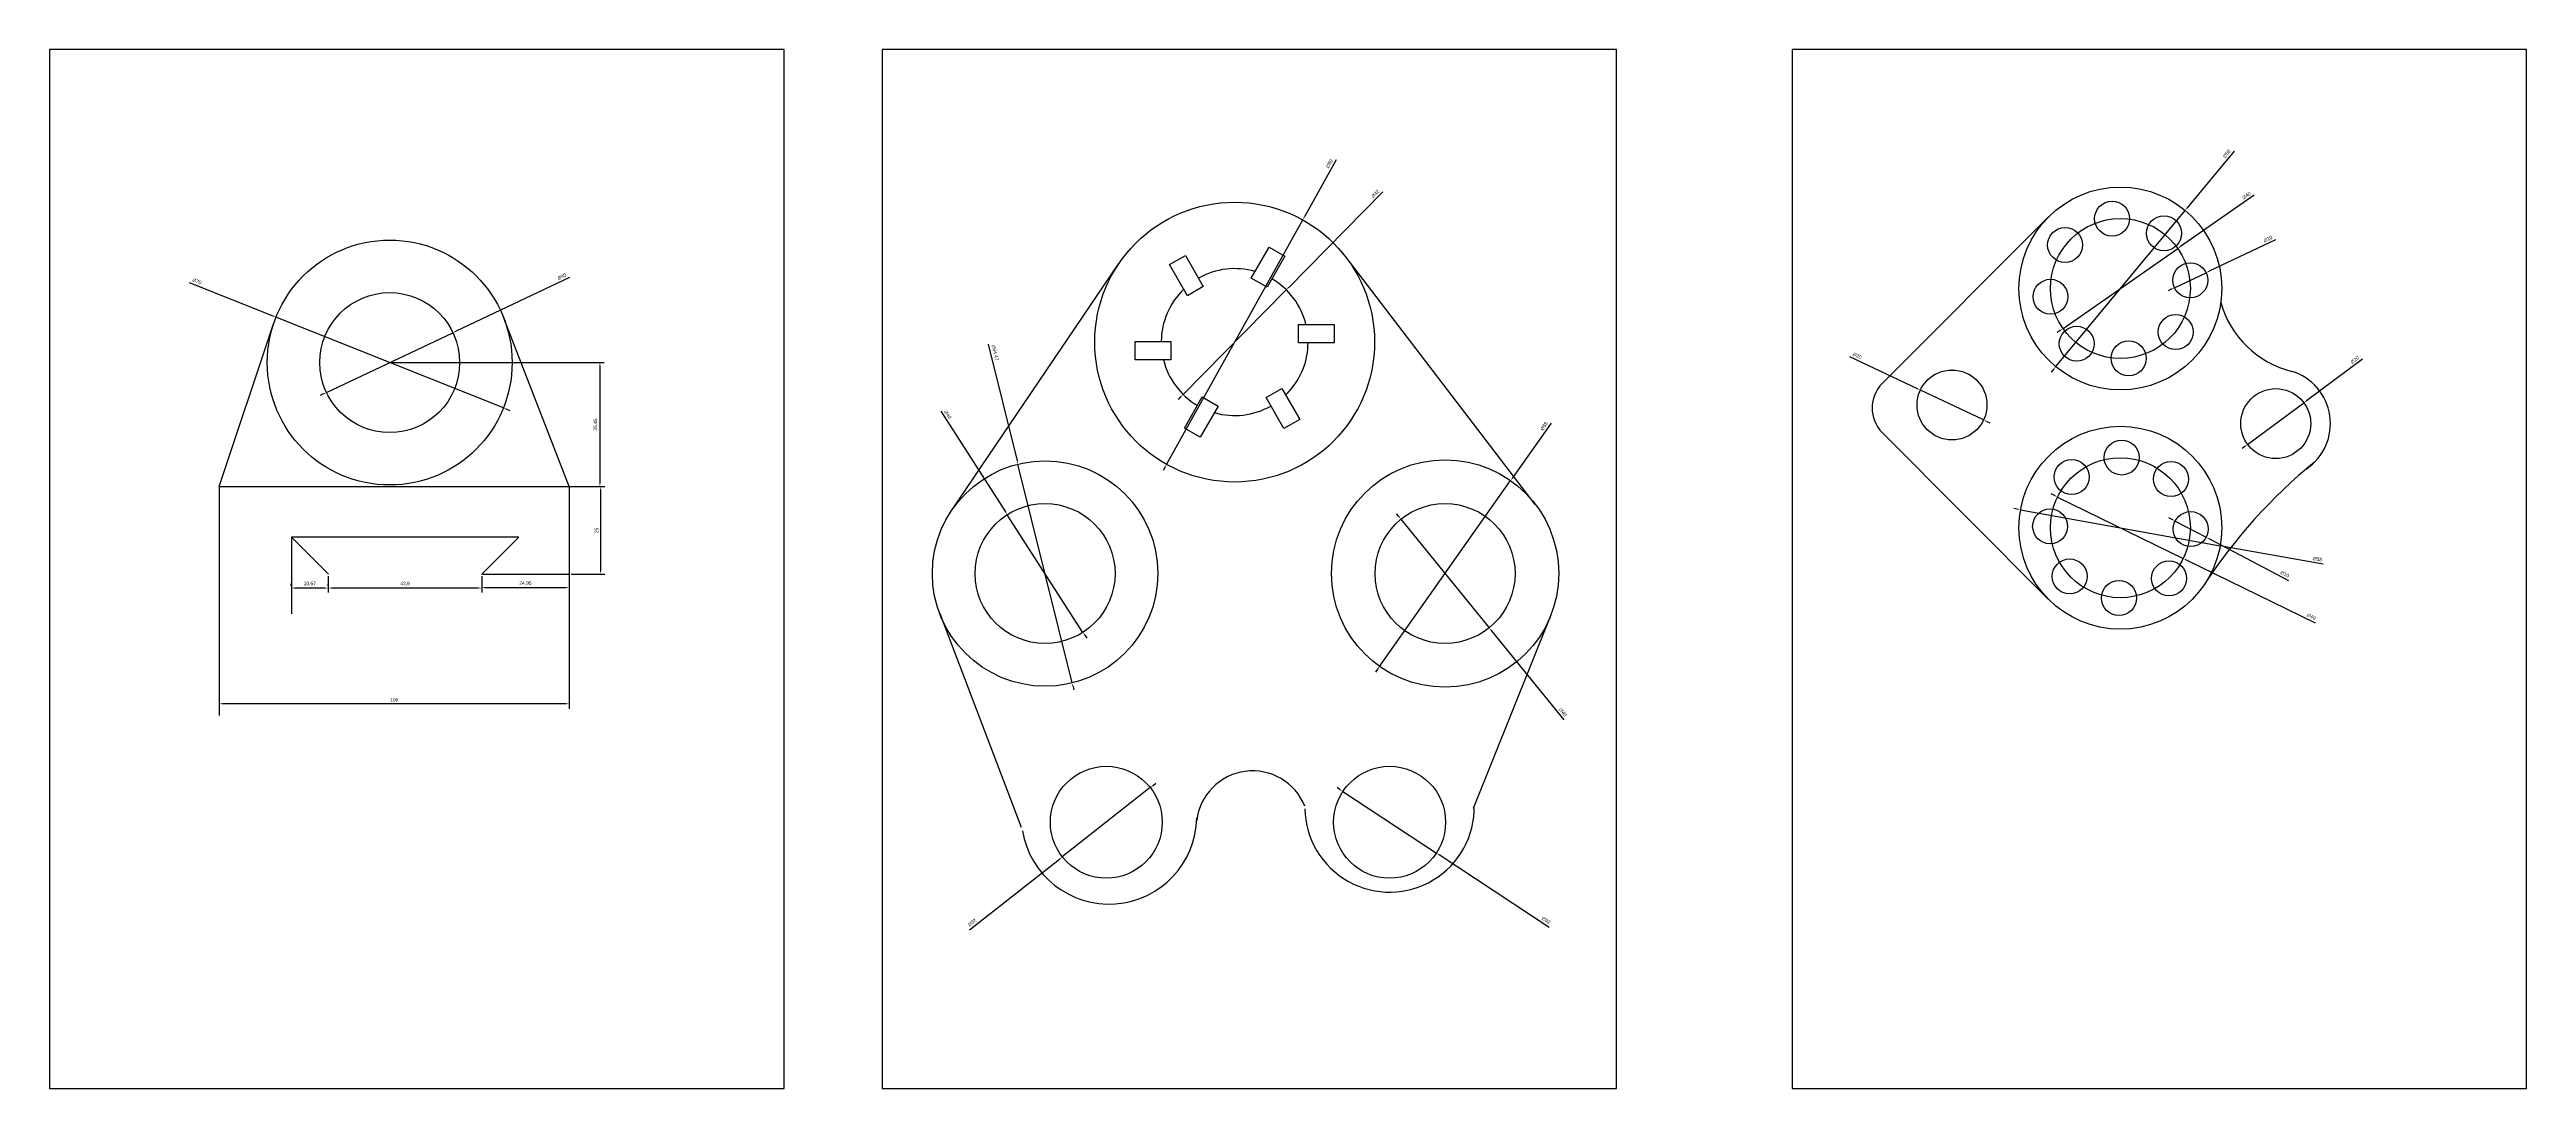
# Model space of a CAD drawing. Header units: millimetres. Extents: x 0 to 708, y 0 to 297.
import ezdxf

# ---------------------------------------------------------------- set-up
doc = ezdxf.new("R2010")
doc.units = ezdxf.units.MM
doc.styles.get("Standard").update_dxf_attribs({"font": 'arial.ttf'})
doc.dimstyles.new('ISO-25', dxfattribs={"dimtxt": 1, "dimasz": 1, "dimexe": 1.25, "dimexo": 0.625, "dimtad": 1, "dimtxsty": 'Standard', "dimcen": 2.5, "dimadec": 0, "dimazin": 0, "dimtfac": 1, "dimtmove": 0, "dimatfit": 3, "dimfxl": 1, "dimarcsym": 0})

# ---------------------------------------------------------------- blocks, each defined once
blk = doc.blocks.new('*D7')
at = {"color": 0, "lineweight": -2, "transparency": 16777216}
for p, q in [((48.54, 171.44), (48.54, 108.73)), ((148.54, 171.44), (148.54, 108.73)), ((147.54, 109.98), (49.54, 109.98))]:
    blk.add_line(p, q, dxfattribs=at)
at = {"color": 0, "transparency": 16777216}
for points in [[(49.54, 110.15), (49.54, 109.81), (48.54, 109.98)], [(147.54, 110.15), (147.54, 109.81), (148.54, 109.98)]]:
    blk.add_solid(points, dxfattribs=at)
at = {"layer": 'Defpoints', "color": 0, "transparency": 16777216}
for p in [(48.54, 172.06), (148.54, 172.06), (48.54, 109.98)]:
    blk.add_point(p, dxfattribs=at)
at = {"color": 0, "transparency": 16777216, "insert": (98.54, 111.12), "char_height": 1, "attachment_point": 5}
blk.add_mtext('100', dxfattribs=at)
blk = doc.blocks.new('*D11')
at = {"color": 0, "lineweight": -2, "transparency": 16777216}
for p, q in [((149.16, 172.06), (158.78, 172.06)), ((157.53, 171.06), (157.53, 148.06)), ((149.16, 147.06), (158.78, 147.06))]:
    blk.add_line(p, q, dxfattribs=at)
at = {"color": 0, "transparency": 16777216}
for points in [[(157.37, 171.06), (157.7, 171.06), (157.53, 172.06)], [(157.37, 148.06), (157.7, 148.06), (157.53, 147.06)]]:
    blk.add_solid(points, dxfattribs=at)
at = {"layer": 'Defpoints', "color": 0, "transparency": 16777216}
for p in [(148.54, 172.06), (148.54, 147.06), (157.53, 147.06)]:
    blk.add_point(p, dxfattribs=at)
at = {"color": 0, "transparency": 16777216, "insert": (156.4, 159.56), "char_height": 1, "attachment_point": 5, "rotation": 90}
blk.add_mtext('25', dxfattribs=at)
blk = doc.blocks.new('*D13')
at = {"color": 0, "lineweight": -2, "transparency": 16777216}
for p, q in [((97.89, 207.52), (158.62, 207.52)), ((157.37, 206.52), (157.37, 173.06)), ((97.89, 172.06), (158.62, 172.06))]:
    blk.add_line(p, q, dxfattribs=at)
at = {"color": 0, "transparency": 16777216}
for points in [[(157.2, 206.52), (157.53, 206.52), (157.37, 207.52)], [(157.2, 173.06), (157.53, 173.06), (157.37, 172.06)]]:
    blk.add_solid(points, dxfattribs=at)
at = {"layer": 'Defpoints', "color": 0, "transparency": 16777216}
for p in [(97.26, 207.52), (97.26, 172.06), (157.37, 172.06)]:
    blk.add_point(p, dxfattribs=at)
at = {"color": 0, "transparency": 16777216, "insert": (156.14, 189.79), "char_height": 1, "attachment_point": 5, "rotation": 90}
blk.add_mtext('35,45', dxfattribs=at)
blk = doc.blocks.new('*D14')
at = {"color": 0, "lineweight": -2, "transparency": 16777216}
for p, q in [((123.59, 146.44), (123.59, 141.91)), ((147.54, 143.16), (124.59, 143.16)), ((148.54, 146.38), (148.54, 141.91))]:
    blk.add_line(p, q, dxfattribs=at)
at = {"color": 0, "transparency": 16777216}
for points in [[(124.59, 143.33), (124.59, 142.99), (123.59, 143.16)], [(147.54, 143.33), (147.54, 142.99), (148.54, 143.16)]]:
    blk.add_solid(points, dxfattribs=at)
at = {"layer": 'Defpoints', "color": 0, "transparency": 16777216}
for p in [(123.59, 147.06), (123.59, 143.16), (148.54, 147.01)]:
    blk.add_point(p, dxfattribs=at)
at = {"color": 0, "transparency": 16777216, "insert": (136.06, 144.39), "char_height": 1, "attachment_point": 5}
blk.add_mtext('24,95', dxfattribs=at)
blk = doc.blocks.new('*D15')
at = {"color": 0, "lineweight": -2, "transparency": 16777216}
for p, q in [((79.69, 146.44), (79.69, 141.8)), ((122.59, 143.05), (80.69, 143.05)), ((123.59, 146.44), (123.59, 141.8))]:
    blk.add_line(p, q, dxfattribs=at)
at = {"color": 0, "transparency": 16777216}
for points in [[(80.69, 143.22), (80.69, 142.89), (79.69, 143.05)], [(122.59, 143.22), (122.59, 142.89), (123.59, 143.05)]]:
    blk.add_solid(points, dxfattribs=at)
at = {"layer": 'Defpoints', "color": 0, "transparency": 16777216}
for p in [(79.69, 147.06), (79.69, 143.05), (123.59, 147.06)]:
    blk.add_point(p, dxfattribs=at)
at = {"color": 0, "transparency": 16777216, "insert": (101.64, 144.28), "char_height": 1, "attachment_point": 5}
blk.add_mtext('43,9', dxfattribs=at)
blk = doc.blocks.new('*D16')
at = {"color": 0, "lineweight": -2, "transparency": 16777216}
for p, q in [((69.12, 143.68), (69.12, 144.3)), ((78.69, 143.05), (70.12, 143.05)), ((79.69, 143.68), (79.69, 144.3))]:
    blk.add_line(p, q, dxfattribs=at)
at = {"color": 0, "transparency": 16777216}
for points in [[(70.12, 143.22), (70.12, 142.89), (69.12, 143.05)], [(78.69, 143.22), (78.69, 142.89), (79.69, 143.05)]]:
    blk.add_solid(points, dxfattribs=at)
at = {"layer": 'Defpoints', "color": 0, "transparency": 16777216}
for p in [(69.12, 143.05), (69.12, 143.05), (79.69, 143.05)]:
    blk.add_point(p, dxfattribs=at)
at = {"color": 0, "transparency": 16777216, "insert": (74.41, 144.28), "char_height": 1, "attachment_point": 5}
blk.add_mtext('10,57', dxfattribs=at)
blk = doc.blocks.new('*D17')
at = {"color": 0, "lineweight": -2, "transparency": 16777216}
for p, q in [((148.7, 231.83), (116.25, 216.49)), ((79.18, 198.97), (115.35, 216.06)), ((78.28, 198.54), (77.37, 198.11))]:
    blk.add_line(p, q, dxfattribs=at)
at = {"color": 0, "transparency": 16777216}
for points in [[(116.18, 216.64), (116.32, 216.34), (115.35, 216.06)], [(78.21, 198.69), (78.35, 198.39), (79.18, 198.97)]]:
    blk.add_solid(points, dxfattribs=at)
at = {"layer": 'Defpoints', "color": 0, "transparency": 16777216}
for p in [(115.35, 216.06), (79.18, 198.97)]:
    blk.add_point(p, dxfattribs=at)
at = {"color": 0, "transparency": 16777216, "insert": (146.5, 232.08), "char_height": 1, "attachment_point": 5, "rotation": 25.30322}
blk.add_mtext('∅40', dxfattribs=at)
blk = doc.blocks.new('*D18')
at = {"color": 0, "lineweight": -2, "transparency": 16777216}
for p, q in [((39.96, 230.36), (63.82, 220.85)), ((129.78, 194.55), (64.75, 220.48)), ((130.7, 194.18), (131.63, 193.81))]:
    blk.add_line(p, q, dxfattribs=at)
at = {"color": 0, "transparency": 16777216}
for points in [[(63.89, 221), (63.76, 220.69), (64.75, 220.48)], [(130.77, 194.34), (130.64, 194.03), (129.78, 194.55)]]:
    blk.add_solid(points, dxfattribs=at)
at = {"layer": 'Defpoints', "color": 0, "transparency": 16777216}
for p in [(64.75, 220.48), (129.78, 194.55)]:
    blk.add_point(p, dxfattribs=at)
at = {"color": 0, "transparency": 16777216, "insert": (42.14, 230.74), "char_height": 1, "attachment_point": 5, "rotation": 338.26467}
blk.add_mtext('∅70', dxfattribs=at)
blk = doc.blocks.new('*U25')
blk.add_lwpolyline([(-5.13, 2.6), (5.13, 2.6), (5.13, -2.6), (-5.13, -2.6)], close=True)
blk = doc.blocks.new('*U26')
at = {"color": 0, "linetype": 'ByBlock', "lineweight": -2, "transparency": 16777216}
for p, rotation in [((322.44, 210.7), 120), ((345.79, 213.13), 59.99999999999999), ((312.87, 189.26), 180), ((350, 172.69), 299.9999999999999), ((326.65, 170.26), 239.9999999999999)]:
    blk.add_blockref('*U25', p, dxfattribs=dict(at, rotation=rotation))
blk.add_blockref('*U25', (359.57, 194.12), dxfattribs=at)
blk = doc.blocks.new('*U30')
blk.add_circle((0, 0), 5)
blk = doc.blocks.new('*U31')
at = {"color": 0, "linetype": 'ByBlock', "lineweight": -2, "transparency": 16777216}
for p, rotation in [((592.5, 180.37), 89.99999999999999), ((578.18, 174.77), 134.9999999999999), ((606.58, 174.21), 44.99999999999999), ((572.02, 160.68), 180), ((577.63, 146.37), 225), ((606.03, 145.81), 314.9999999999999), ((591.71, 140.21), 269.9999999999999)]:
    blk.add_blockref('*U30', p, dxfattribs=dict(at, rotation=rotation))
blk.add_blockref('*U30', (612.19, 159.9), dxfattribs=at)
blk = doc.blocks.new('*D33')
at = {"color": 0, "lineweight": -2, "transparency": 16777216}
for p, q in [((606.88, 162.69), (605.99, 163.16)), ((607.76, 162.22), (616.61, 157.57)), ((640.25, 145.13), (617.5, 157.1))]:
    blk.add_line(p, q, dxfattribs=at)
at = {"color": 0, "transparency": 16777216}
for points in [[(606.95, 162.84), (606.8, 162.54), (607.76, 162.22)], [(617.57, 157.25), (617.42, 156.96), (616.61, 157.57)]]:
    blk.add_solid(points, dxfattribs=at)
at = {"layer": 'Defpoints', "color": 0, "transparency": 16777216}
for p in [(607.76, 162.22), (616.61, 157.57)]:
    blk.add_point(p, dxfattribs=at)
at = {"color": 0, "transparency": 16777216, "insert": (639.12, 147.04), "char_height": 1, "attachment_point": 5, "rotation": 332.24854}
blk.add_mtext('∅10', dxfattribs=at)
blk = doc.blocks.new('*U34')
blk.add_circle((0, 0), 5)
blk = doc.blocks.new('*U35')
at = {"color": 0, "linetype": 'ByBlock', "lineweight": -2, "transparency": 16777216}
for p, rotation in [((576.3, 241.15), 135), ((589.74, 248.67), 90.00000000000001), ((604.57, 244.49), 45.00000000000001), ((572.12, 226.32), 180), ((579.64, 212.88), 225), ((607.91, 216.22), 314.9999999999999), ((594.47, 208.7), 269.9999999999999)]:
    blk.add_blockref('*U34', p, dxfattribs=dict(at, rotation=rotation))
blk.add_blockref('*U34', (612.09, 231.05), dxfattribs=at)
blk = doc.blocks.new('*D36')
at = {"color": 0, "lineweight": -2, "transparency": 16777216}
for p, q in [((636.49, 242.58), (617.52, 233.61)), ((606.67, 228.49), (605.76, 228.06)), ((607.57, 228.91), (616.61, 233.19))]:
    blk.add_line(p, q, dxfattribs=at)
at = {"color": 0, "transparency": 16777216}
for points in [[(617.45, 233.76), (617.59, 233.46), (616.61, 233.19)], [(606.6, 228.64), (606.74, 228.34), (607.57, 228.91)]]:
    blk.add_solid(points, dxfattribs=at)
at = {"layer": 'Defpoints', "color": 0, "transparency": 16777216}
for p in [(607.57, 228.91), (616.61, 233.19)]:
    blk.add_point(p, dxfattribs=at)
at = {"color": 0, "transparency": 16777216, "insert": (634.29, 242.83), "char_height": 1, "attachment_point": 5, "rotation": 25.29192}
blk.add_mtext('∅10', dxfattribs=at)
blk = doc.blocks.new('*D37')
at = {"color": 0, "lineweight": -2, "transparency": 16777216}
for p, q in [((630.38, 255.36), (609.33, 240.69)), ((575.7, 217.25), (608.51, 240.12)), ((574.88, 216.68), (574.05, 216.11))]:
    blk.add_line(p, q, dxfattribs=at)
at = {"color": 0, "transparency": 16777216}
for points in [[(609.24, 240.83), (609.43, 240.56), (608.51, 240.12)], [(574.78, 216.82), (574.97, 216.54), (575.7, 217.25)]]:
    blk.add_solid(points, dxfattribs=at)
at = {"layer": 'Defpoints', "color": 0, "transparency": 16777216}
for p in [(608.51, 240.12), (575.7, 217.25)]:
    blk.add_point(p, dxfattribs=at)
at = {"color": 0, "transparency": 16777216, "insert": (628.17, 255.23), "char_height": 1, "attachment_point": 5, "rotation": 34.8709}
blk.add_mtext('∅40', dxfattribs=at)
blk = doc.blocks.new('*D38')
at = {"color": 0, "lineweight": -2, "transparency": 16777216}
for p, q in [((624.61, 267.93), (611.24, 251.79)), ((573.61, 206.35), (610.6, 251.02)), ((572.97, 205.58), (572.33, 204.81))]:
    blk.add_line(p, q, dxfattribs=at)
at = {"color": 0, "transparency": 16777216}
for points in [[(611.11, 251.9), (611.37, 251.68), (610.6, 251.02)], [(572.84, 205.69), (573.1, 205.47), (573.61, 206.35)]]:
    blk.add_solid(points, dxfattribs=at)
at = {"layer": 'Defpoints', "color": 0, "transparency": 16777216}
for p in [(610.6, 251.02), (573.61, 206.35)]:
    blk.add_point(p, dxfattribs=at)
at = {"color": 0, "transparency": 16777216, "insert": (622.51, 267.22), "char_height": 1, "attachment_point": 5, "rotation": 50.37051}
blk.add_mtext('∅58', dxfattribs=at)
blk = doc.blocks.new('*D39')
at = {"color": 0, "lineweight": -2, "transparency": 16777216}
for p, q in [((573.24, 169.52), (572.34, 169.95)), ((574.14, 169.08), (610.07, 151.5)), ((647.88, 133.02), (610.97, 151.07))]:
    blk.add_line(p, q, dxfattribs=at)
at = {"color": 0, "transparency": 16777216}
for points in [[(573.31, 169.66), (573.17, 169.37), (574.14, 169.08)], [(611.04, 151.22), (610.9, 150.92), (610.07, 151.5)]]:
    blk.add_solid(points, dxfattribs=at)
at = {"layer": 'Defpoints', "color": 0, "transparency": 16777216}
for p in [(574.14, 169.08), (610.07, 151.5)]:
    blk.add_point(p, dxfattribs=at)
at = {"color": 0, "transparency": 16777216, "insert": (646.7, 134.89), "char_height": 1, "attachment_point": 5, "rotation": 333.94239}
blk.add_mtext('∅40', dxfattribs=at)
blk = doc.blocks.new('*D40')
at = {"color": 0, "lineweight": -2, "transparency": 16777216}
for p, q in [((562.58, 165.61), (561.6, 165.79)), ((563.56, 165.43), (620.64, 155.15)), ((650.09, 149.84), (621.63, 154.97))]:
    blk.add_line(p, q, dxfattribs=at)
at = {"color": 0, "transparency": 16777216}
for points in [[(562.61, 165.78), (562.55, 165.45), (563.56, 165.43)], [(621.66, 155.13), (621.6, 154.8), (620.64, 155.15)]]:
    blk.add_solid(points, dxfattribs=at)
at = {"layer": 'Defpoints', "color": 0, "transparency": 16777216}
for p in [(563.56, 165.43), (620.64, 155.15)]:
    blk.add_point(p, dxfattribs=at)
at = {"color": 0, "transparency": 16777216, "insert": (648.44, 151.32), "char_height": 1, "attachment_point": 5, "rotation": 349.78176}
blk.add_mtext('∅58', dxfattribs=at)
blk = doc.blocks.new('*D41')
at = {"color": 0, "lineweight": -2, "transparency": 16777216}
for p, q in [((661.32, 208.44), (645.36, 196.61)), ((628.49, 184.11), (644.56, 196.02)), ((627.69, 183.51), (626.88, 182.92))]:
    blk.add_line(p, q, dxfattribs=at)
at = {"color": 0, "transparency": 16777216}
for points in [[(645.26, 196.75), (645.46, 196.48), (644.56, 196.02)], [(627.59, 183.65), (627.79, 183.38), (628.49, 184.11)]]:
    blk.add_solid(points, dxfattribs=at)
at = {"layer": 'Defpoints', "color": 0, "transparency": 16777216}
for p in [(644.56, 196.02), (628.49, 184.11)]:
    blk.add_point(p, dxfattribs=at)
at = {"color": 0, "transparency": 16777216, "insert": (659.12, 208.26), "char_height": 1, "attachment_point": 5, "rotation": 36.54266}
blk.add_mtext('∅20', dxfattribs=at)
blk = doc.blocks.new('*D42')
at = {"color": 0, "lineweight": -2, "transparency": 16777216}
for p, q in [((514.61, 209.26), (534.01, 200.09)), ((553, 191.12), (534.92, 199.66)), ((553.9, 190.69), (554.81, 190.26))]:
    blk.add_line(p, q, dxfattribs=at)
at = {"color": 0, "transparency": 16777216}
for points in [[(534.08, 200.24), (533.94, 199.94), (534.92, 199.66)], [(553.97, 190.84), (553.83, 190.54), (553, 191.12)]]:
    blk.add_solid(points, dxfattribs=at)
at = {"layer": 'Defpoints', "color": 0, "transparency": 16777216}
for p in [(534.92, 199.66), (553, 191.12)]:
    blk.add_point(p, dxfattribs=at)
at = {"color": 0, "transparency": 16777216, "insert": (516.81, 209.51), "char_height": 1, "attachment_point": 5, "rotation": 334.69969}
blk.add_mtext('∅20', dxfattribs=at)
blk = doc.blocks.new('*D46')
at = {"color": 0, "lineweight": -2, "transparency": 16777216}
for p, q in [((254.81, 193.58), (273.29, 164.87)), ((295.47, 130.39), (273.83, 164.03)), ((296.01, 129.55), (296.56, 128.71))]:
    blk.add_line(p, q, dxfattribs=at)
at = {"color": 0, "transparency": 16777216}
for points in [[(273.43, 164.96), (273.15, 164.78), (273.83, 164.03)], [(296.15, 129.64), (295.87, 129.46), (295.47, 130.39)]]:
    blk.add_solid(points, dxfattribs=at)
at = {"layer": 'Defpoints', "color": 0, "transparency": 16777216}
for p in [(273.83, 164.03), (295.47, 130.39)]:
    blk.add_point(p, dxfattribs=at)
at = {"color": 0, "transparency": 16777216, "insert": (256.8, 192.63), "char_height": 1, "attachment_point": 5, "rotation": 302.76394}
blk.add_mtext('∅40', dxfattribs=at)
blk = doc.blocks.new('*D47')
at = {"color": 0, "lineweight": -2, "transparency": 16777216}
for p, q in [((268.41, 212.81), (276.66, 179.47)), ((292.4, 115.92), (276.9, 178.5)), ((292.64, 114.95), (292.88, 113.98))]:
    blk.add_line(p, q, dxfattribs=at)
at = {"color": 0, "transparency": 16777216}
for points in [[(276.83, 179.51), (276.5, 179.43), (276.9, 178.5)], [(292.8, 114.99), (292.47, 114.91), (292.4, 115.92)]]:
    blk.add_solid(points, dxfattribs=at)
at = {"layer": 'Defpoints', "color": 0, "transparency": 16777216}
for p in [(276.9, 178.5), (292.4, 115.92)]:
    blk.add_point(p, dxfattribs=at)
at = {"color": 0, "transparency": 16777216, "insert": (270.3, 210.34), "char_height": 1, "attachment_point": 5, "rotation": 283.90494}
blk.add_mtext('∅64,47', dxfattribs=at)
blk = doc.blocks.new('*D48')
at = {"color": 0, "lineweight": -2, "transparency": 16777216}
for p, q in [((381.23, 256.29), (354.31, 229.02)), ((324.11, 198.42), (353.61, 228.31)), ((323.4, 197.71), (322.7, 197))]:
    blk.add_line(p, q, dxfattribs=at)
at = {"color": 0, "transparency": 16777216}
for points in [[(354.2, 229.14), (354.43, 228.9), (353.61, 228.31)], [(323.29, 197.82), (323.52, 197.59), (324.11, 198.42)]]:
    blk.add_solid(points, dxfattribs=at)
at = {"layer": 'Defpoints', "color": 0, "transparency": 16777216}
for p in [(353.61, 228.31), (324.11, 198.42)]:
    blk.add_point(p, dxfattribs=at)
at = {"color": 0, "transparency": 16777216, "insert": (379.08, 255.77), "char_height": 1, "attachment_point": 5, "rotation": 45.37216}
blk.add_mtext('∅42', dxfattribs=at)
blk = doc.blocks.new('*D49')
at = {"color": 0, "lineweight": -2, "transparency": 16777216}
for p, q in [((367.86, 265.43), (358.81, 249.18)), ((319.4, 178.42), (358.32, 248.31)), ((318.91, 177.55), (318.42, 176.67))]:
    blk.add_line(p, q, dxfattribs=at)
at = {"color": 0, "transparency": 16777216}
for points in [[(358.66, 249.26), (358.95, 249.1), (358.32, 248.31)], [(318.76, 177.63), (319.05, 177.46), (319.4, 178.42)]]:
    blk.add_solid(points, dxfattribs=at)
at = {"layer": 'Defpoints', "color": 0, "transparency": 16777216}
for p in [(358.32, 248.31), (319.4, 178.42)]:
    blk.add_point(p, dxfattribs=at)
at = {"color": 0, "transparency": 16777216, "insert": (365.92, 264.35), "char_height": 1, "attachment_point": 5, "rotation": 60.88394}
blk.add_mtext('∅80', dxfattribs=at)
blk = doc.blocks.new('*D50')
at = {"color": 0, "lineweight": -2, "transparency": 16777216}
for p, q in [((368.95, 85.44), (368.12, 85.99)), ((369.79, 84.89), (396.52, 67.31)), ((428.82, 46.06), (397.36, 66.76))]:
    blk.add_line(p, q, dxfattribs=at)
at = {"color": 0, "transparency": 16777216}
for points in [[(369.04, 85.58), (368.86, 85.3), (369.79, 84.89)], [(397.45, 66.9), (397.27, 66.62), (396.52, 67.31)]]:
    blk.add_solid(points, dxfattribs=at)
at = {"layer": 'Defpoints', "color": 0, "transparency": 16777216}
for p in [(369.79, 84.89), (396.52, 67.31)]:
    blk.add_point(p, dxfattribs=at)
at = {"color": 0, "transparency": 16777216, "insert": (427.89, 48.07), "char_height": 1, "attachment_point": 5, "rotation": 326.66579}
blk.add_mtext('∅32', dxfattribs=at)
blk = doc.blocks.new('*D51')
at = {"color": 0, "lineweight": -2, "transparency": 16777216}
for p, q in [((314.74, 85.99), (289.58, 66.21)), ((315.52, 86.61), (316.31, 87.23)), ((263.05, 45.34), (288.8, 65.59))]:
    blk.add_line(p, q, dxfattribs=at)
at = {"color": 0, "transparency": 16777216}
for points in [[(315.42, 86.74), (315.62, 86.48), (314.74, 85.99)], [(288.69, 65.72), (288.9, 65.46), (289.58, 66.21)]]:
    blk.add_solid(points, dxfattribs=at)
at = {"layer": 'Defpoints', "color": 0, "transparency": 16777216}
for p in [(314.74, 85.99), (289.58, 66.21)]:
    blk.add_point(p, dxfattribs=at)
at = {"color": 0, "transparency": 16777216, "insert": (263.81, 47.42), "char_height": 1, "attachment_point": 5, "rotation": 38.1839}
blk.add_mtext('∅32', dxfattribs=at)
blk = doc.blocks.new('*D52')
at = {"color": 0, "lineweight": -2, "transparency": 16777216}
for p, q in [((385.78, 163.51), (385.15, 164.28)), ((386.41, 162.73), (411.63, 131.69)), ((433.04, 105.34), (412.26, 130.91))]:
    blk.add_line(p, q, dxfattribs=at)
at = {"color": 0, "transparency": 16777216}
for points in [[(385.91, 163.61), (385.65, 163.4), (386.41, 162.73)], [(412.39, 131.01), (412.13, 130.8), (411.63, 131.69)]]:
    blk.add_solid(points, dxfattribs=at)
at = {"layer": 'Defpoints', "color": 0, "transparency": 16777216}
for p in [(386.41, 162.73), (411.63, 131.69)]:
    blk.add_point(p, dxfattribs=at)
at = {"color": 0, "transparency": 16777216, "insert": (432.75, 107.54), "char_height": 1, "attachment_point": 5, "rotation": 309.09081}
blk.add_mtext('∅40', dxfattribs=at)
blk = doc.blocks.new('*D53')
at = {"color": 0, "lineweight": -2, "transparency": 16777216}
for p, q in [((429.37, 190.21), (418.34, 174.58)), ((380.28, 120.66), (417.76, 173.76)), ((379.71, 119.84), (379.13, 119.02))]:
    blk.add_line(p, q, dxfattribs=at)
at = {"color": 0, "transparency": 16777216}
for points in [[(418.2, 174.67), (418.47, 174.48), (417.76, 173.76)], [(379.57, 119.93), (379.84, 119.74), (380.28, 120.66)]]:
    blk.add_solid(points, dxfattribs=at)
at = {"layer": 'Defpoints', "color": 0, "transparency": 16777216}
for p in [(417.76, 173.76), (380.28, 120.66)]:
    blk.add_point(p, dxfattribs=at)
at = {"color": 0, "transparency": 16777216, "insert": (427.33, 189.34), "char_height": 1, "attachment_point": 5, "rotation": 54.78707}
blk.add_mtext('∅65', dxfattribs=at)

msp = doc.modelspace()

# ---------------------------------------------------------------- linework, layer by layer
for p, q in [((571.589, 249.182), (524.051, 201.599)), ((257.965, 165.291), (305.745, 235.803)), ((424.815, 166.981), (370.605, 237.7)), ((148.536, 172.064), (129.9, 220.161)), ((48.536, 172.064), (64.064, 218.594)), ((571.57, 139.813), (524.045, 187.47)), ((48.536, 172.064), (148.536, 172.064)), ((48.536, 172.064), (48.536, 106.637)), ((148.536, 172.064), (148.536, 108.513)), ((148.536, 172.064), (148.536, 172.064)), ((148.536, 172.064), (148.536, 147.009)), ((134.143, 157.616), (69.143, 157.616)), ((69.143, 157.616), (79.75, 147.009)), ((69.143, 157.616), (69.143, 135.687)), ((123.591, 147.064), (134.143, 157.616)), ((123.591, 147.064), (148.536, 147.064)), ((254.528, 135.734), (277.778, 74.701)), ((429.178, 135.09), (407.06, 80.053))]:
    msp.add_line(p, q)
for points in [[(0, 0), (210, 0), (210, 297), (0, 297)], [(238.061, 0), (448.061, 0), (448.061, 297), (238.061, 297)], [(498.21, 0), (708.21, 0), (708.21, 297), (498.21, 297)]]:
    msp.add_lwpolyline(points, close=True)
for centre, radius in [((592.105, 228.686), 29), ((338.859, 213.365), 40), ((592.105, 228.686), 20), ((97.264, 207.515), 35), ((97.264, 207.515), 20), ((543.958, 195.389), 10), ((636.524, 190.064), 10), ((592.105, 160.29), 29), ((284.65, 147.209), 32.234), ((399.022, 147.209), 32.5), ((592.105, 160.29), 20), ((284.65, 147.209), 20), ((399.022, 147.209), 20), ((302.159, 76.101), 16), ((383.155, 76.101), 16)]:
    msp.add_circle(centre, radius)
for centre, radius, start, end in [((338.859, 213.365), 21, 73.85517, 119.536186), ((338.859, 213.365), 21, 133.85517, 179.536186), ((338.859, 213.365), 21, 13.85517, 59.536186), ((647.754, 232.139), 27.931, 195.431797, 256.310871), ((338.859, 213.365), 21, 313.85517, 359.536186), ((338.859, 213.365), 21, 193.85517, 239.536186), ((531.126, 194.531), 10, 135.027144, 224.92045), ((636.524, 190.064), 15.636, 304.073126, 72.813047), ((338.859, 213.365), 21, 253.85517, 299.536186), ((743.47, 61.096), 151.988, 129.092426, 147.086275), ((343.981, 74.678), 16.101, 21.80012, 173.266672), ((383.155, 80.352), 24.226, 180.890801, 1.155952), ((302.924, 77.806), 25.097, 189.483441, 359.02101)]:
    msp.add_arc(centre, radius, start, end)

# ---------------------------------------------------------------- block references
for name, p in [('*U35', (0, 0)), ('*U26', (2.639, 21.673)), ('*U31', (0, 0))]:
    msp.add_blockref(name, p)

# ---------------------------------------------------------------- dimensions: what is measured, and where the dimension line sits
for p1, p2, picture, middle in [((319.396, 178.419), (358.322, 248.31), '*D49', (366.941, 263.785)), ((573.608, 206.35), (610.601, 251.021), '*D38', (623.403, 266.48)), ((324.106, 198.419), (353.611, 228.31), '*D48', (379.91, 254.953)), ((575.696, 217.251), (608.513, 240.12), '*D37', (628.832, 254.279)), ((607.571, 228.915), (616.613, 233.187), '*D36', (634.784, 241.773)), ((129.776, 194.554), (64.753, 220.476), '*D18', (41.709, 229.663)), ((79.183, 198.967), (115.345, 216.063), '*D17', (147.001, 231.029)), ((292.396, 115.919), (276.904, 178.498), '*D47', (269.096, 210.038)), ((552.999, 191.115), (534.917, 199.663), '*D42', (516.315, 208.456)), ((628.49, 184.11), (644.558, 196.018), '*D41', (659.811, 207.322)), ((295.474, 130.391), (273.826, 164.027), '*D46', (255.826, 191.998)), ((380.282, 120.656), (417.762, 173.762), '*D53', (428.284, 188.671)), ((386.411, 162.732), (411.633, 131.686), '*D52', (431.848, 106.803)), ((563.565, 165.435), (620.645, 155.146), '*D40', (648.231, 150.173)), ((574.138, 169.076), (610.072, 151.505), '*D39', (646.188, 133.845)), ((607.762, 162.225), (616.611, 157.568), '*D33', (638.578, 146.01)), ((314.736, 85.992), (289.583, 66.21), '*D51', (264.528, 46.505)), ((369.787, 84.893), (396.523, 67.309), '*D50', (427.253, 47.096))]:
    dim = msp.add_diameter_dim_2p(p1=p1, p2=p2, dimstyle='ISO-25')
    dim.commit()
    dim.dimension.update_dxf_attribs({"geometry": picture, "text_midpoint": middle, "dimtype": 163})
for base, p1, p2, picture, middle in [((157.366, 172.064), (97.264, 207.515), (97.264, 172.064), '*D13', (156.14, 189.79)), ((157.533, 147.064), (148.536, 172.064), (148.536, 147.064), '*D11', (156.397, 159.564))]:
    dim = msp.add_linear_dim(base=base, p1=p1, p2=p2, angle=90, dimstyle='ISO-25')
    dim.commit()
    dim.dimension.update_dxf_attribs({"geometry": picture, "text_midpoint": middle})
dim = msp.add_linear_dim(base=(48.536, 109.982), p1=(148.536, 172.064), p2=(48.536, 172.064), dimstyle='ISO-25')
dim.commit()
dim.dimension.update_dxf_attribs({"geometry": '*D7', "text_midpoint": (98.536, 109.982), "dimtype": 160})
for base, p1, p2, picture, middle in [((69.124, 143.052), (79.695, 143.052), (69.124, 143.052), '*D16', (74.409, 144.278)), ((79.695, 143.052), (123.591, 147.064), (79.695, 147.064), '*D15', (101.643, 144.278)), ((123.59139, 143.16092), (148.53642, 147.00938), (123.59139, 147.06435), '*D14', (136.0639, 144.38688))]:
    dim = msp.add_linear_dim(base=base, p1=p1, p2=p2, dimstyle='ISO-25')
    dim.commit()
    dim.dimension.update_dxf_attribs({"geometry": picture, "text_midpoint": middle})

doc.saveas('drawing.dxf')
